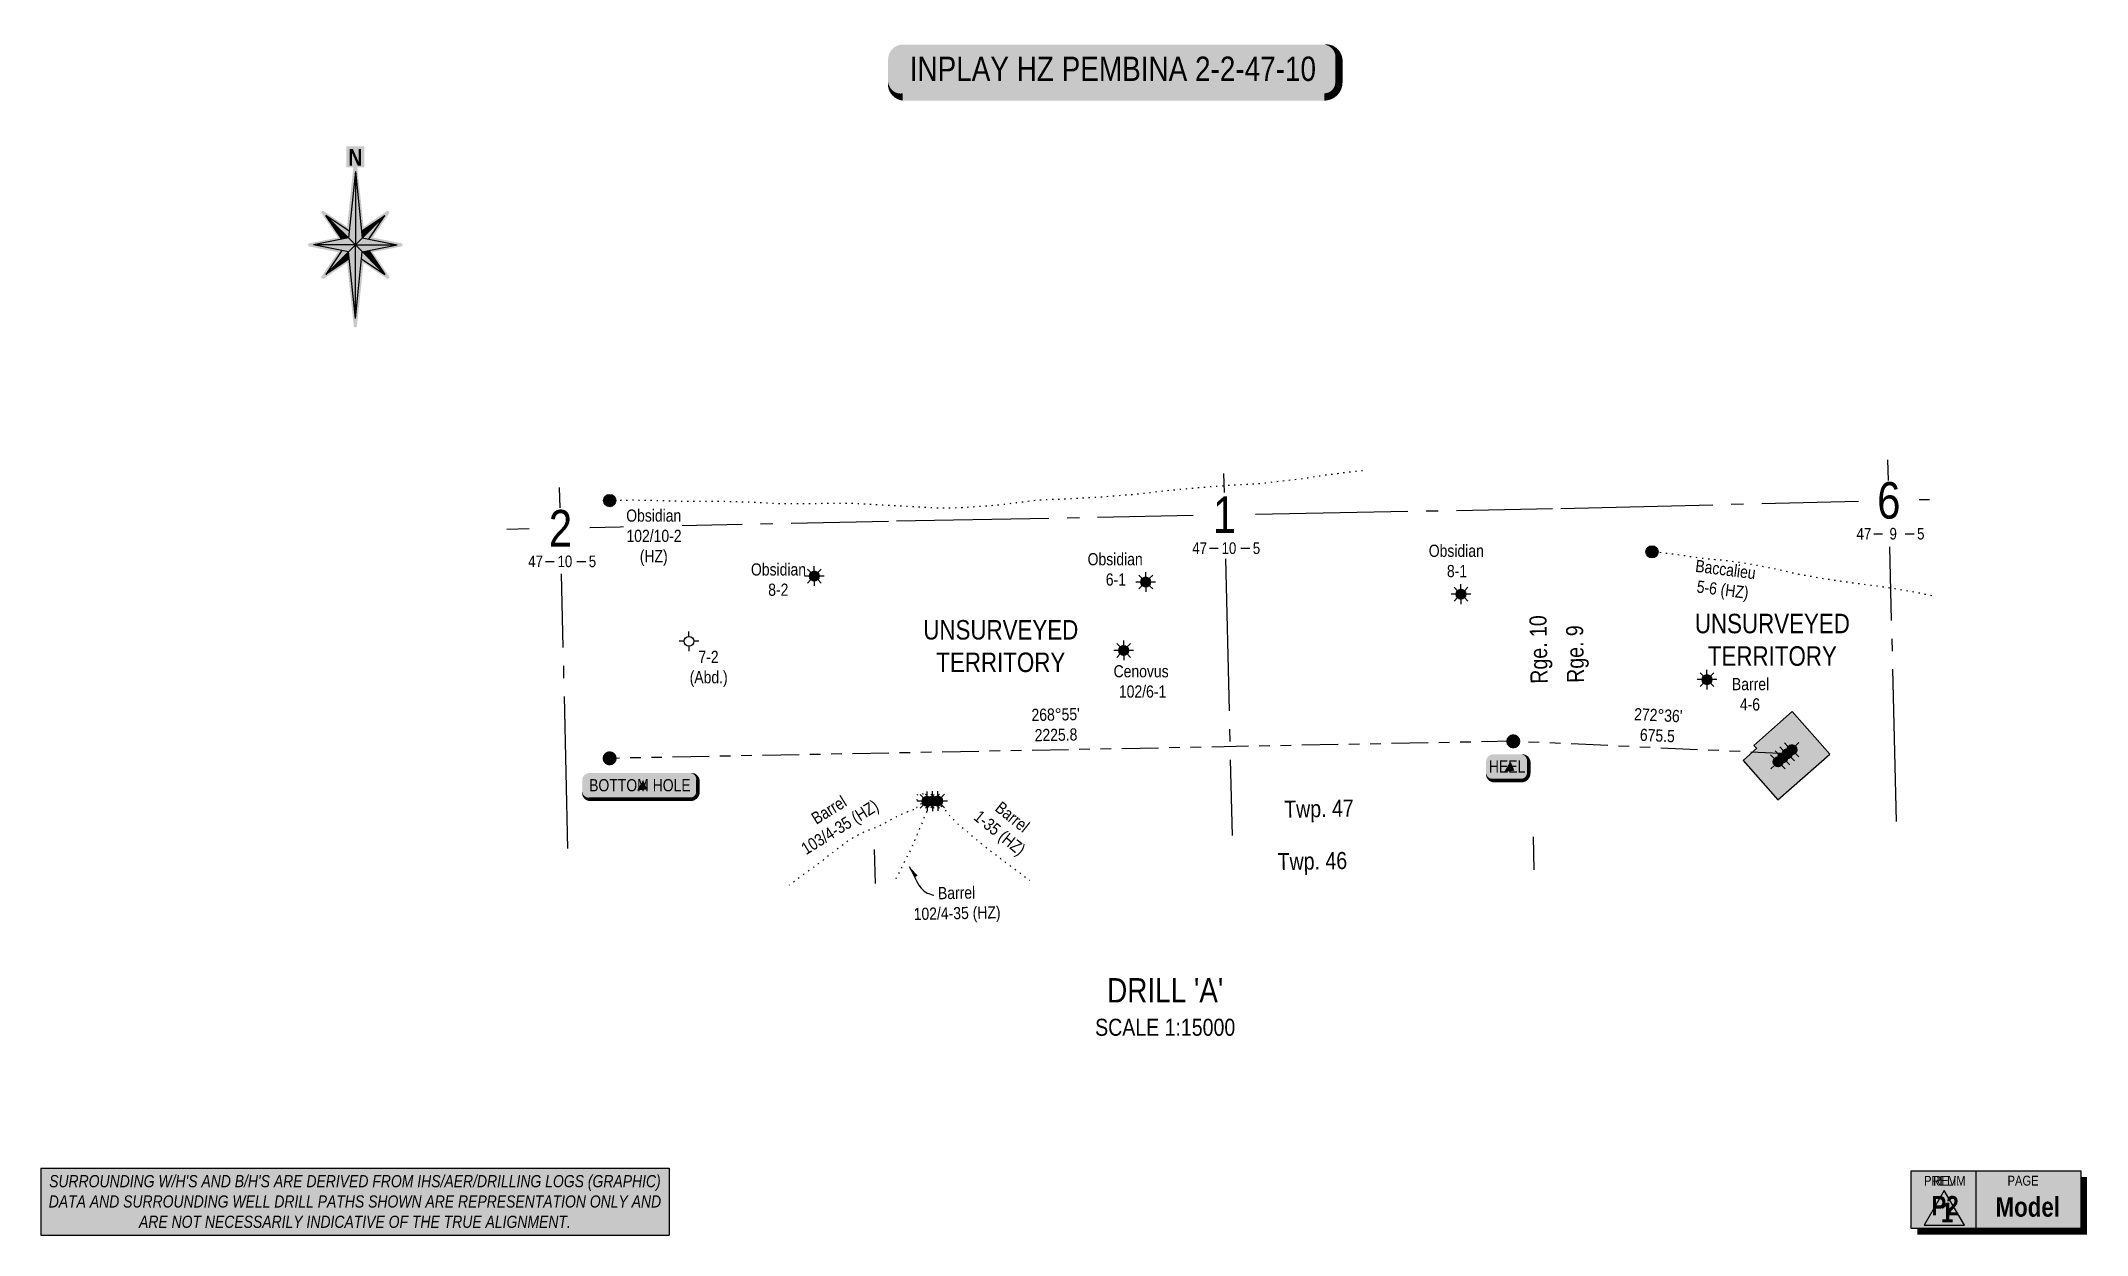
# Model space of a CAD drawing. Extents: x 608923 to 639703, y 5874498 to 5880756.
# Drawn here: x 634666 to 639703, y 5874511 to 5877451 of the extents above; entities that cross this region are included whole.
import ezdxf
from ezdxf.enums import TextEntityAlignment as Align

# ---------------------------------------------------------------- set-up
doc = ezdxf.new("R2010")
doc.units = 0
doc.header["$LTSCALE"] = 5
for name, pattern in [('foc-DOT', [1, 0.2, -0.8]), ('foc-DRILLPATH', [14.75, 6, -1.75, 1.75, -1.75, 1.75, -1.75]), ('foc-QUARTERLINE', [33, 25, -3, 2, -3])]:
    doc.linetypes.add(name, pattern=pattern)
for name, color, linetype in [('10', 1, 'Continuous'), ('9', 3, 'Continuous'), ('AS-DRILL', 8, 'foc-DOT'), ('AS-DRILL-T', 8, 'Continuous'), ('AS-UNDERLAY-H', 141, 'Continuous'), ('C-WS-S', 8, 'Continuous'), ('CG-NORTH', 7, 'Continuous'), ('CG-NOTES', 7, 'Continuous'), ('CG-PRELIM', 7, 'Continuous'), ('CG-REVISION', 7, 'Continuous'), ('D-TXT', 6, 'Continuous'), ('DETAIL-T', 7, 'Continuous'), ('F-WS-S', 8, 'Continuous'), ('L-BD', 7, 'Continuous'), ('L-BD1', 253, 'Continuous'), ('L-MON', 1, 'Continuous'), ('L-SECLBL', 7, 'Continuous'), ('L-SECQ', 8, 'foc-QUARTERLINE'), ('L-UNS-T', 3, 'Continuous'), ('P-PDRILLPATH', 12, 'foc-DRILLPATH'), ('P-PROPOSED', 10, 'Continuous'), ('P-PROPOSED-H', 21, 'Continuous')]:
    doc.layers.add(name, color=color, linetype=linetype)
doc.styles.add('0', font='ARIALN.TTF')
doc.styles.add('80', font='ARIALN.TTF', dxfattribs={"height": 10})
doc.styles.add('80CG', font='ARIALN.TTF', dxfattribs={"height": 10})
doc.styles.add('80L', font='ARIALN.TTF', dxfattribs={"height": 10})
doc.styles.add('BOLD', font='ARIALNB.TTF')
doc.styles.add('SIMPLEX', font='ARIALN.TTF')
doc.dimstyles.new('Compass 5 000', dxfattribs={"dimscale": 5, "dimtxt": 9, "dimasz": 2, "dimexe": 0.2, "dimexo": 0.0625, "dimgap": 0.5, "dimtad": 0, "dimtih": 1, "dimtoh": 1, "dimzin": 0, "dimdsep": 46, "dimtxsty": '80CG', "dimcen": 0.1, "dimse1": 1, "dimse2": 1, "dimclrd": 256, "dimclrt": 256, "dimaunit": 1, "dimadec": 4, "dimazin": 0, "dimtfac": 0.06, "dimtofl": 0, "dimtmove": 0, "dimatfit": 1, "dimfxl": 0.2, "dimtolj": 1, "dimtzin": 0, "dimlwd": -1, "dimarcsym": 0})

msp = doc.modelspace()

# ---------------------------------------------------------------- texts
at = {"layer": 'AS-DRILL-T', "char_height": 29.98833, "attachment_point": 1, "style": '80L'}
for s, width, insert, rotation in [('\\pi-3.7047;Baccalieu\\P\\pi6.0528;5-6 (HZ)', 136.49786, (638744.538, 5876173.244), 352.783381), ('\\pi65.567;Barrel\\P\\pi4.8338;102/4-35 (HZ)', 217.72438, (636807.988, 5875366.059), 1.189358)]:
    msp.add_mtext_dynamic_manual_height_columns(s, width=width, gutter_width=50, heights=[0], dxfattribs=dict(at, insert=insert, rotation=rotation))
at = {"layer": 'C-WS-S', "char_height": 29.98833, "attachment_point": 1, "style": '80L'}
for s, width, gutter_width, insert in [('\\pi-43.291;Obsidian\\P\\pi1.4054;6-1', 44.86808, 50, (637285.633, 5876189.827)), ('\\pi-63.85;Obsidian\\P\\pi-19.083;8-1', 3.74885, 50, (638145.975, 5876210.519)), ('\\pi-61.697;Obsidian\\P\\pi-19.2;8-2', 8.0561, 50, (636475.235, 5876164.592)), ('\\pi-9.8308;7-2 \\P\\pi-31.402;(Abd.)', 26.58918, 50, (636294.08, 5875949.181)), ('\\pi-43.874;Cenovus\\P\\pi-30.802;102/6-1', 44.86808, 50, (637350.129, 5875913.922)), ('\\pi-40.313;Barrel\\P\\pi-20.829;4-6', 5.96407, 10, (638868.785, 5875882.254))]:
    msp.add_mtext_dynamic_manual_height_columns(s, width=width, gutter_width=gutter_width, heights=[0], dxfattribs=dict(at, insert=insert))
at = {"layer": 'D-TXT', "color": 3, "char_height": 41.9837, "attachment_point": 1, "style": '80L'}
for s, width, insert, rotation in [('Rge. 10', 188.30238, (638332.751, 5875867.878), 90.992458), ('Rge. 9', 156.90115, (638422.448, 5875870.04), 90.992458), ('Twp. 47', 172.28728, (637725.907, 5875580.029), 1.051633), ('Twp. 46', 198.37663, (637709.727, 5875450.979), 1.051633)]:
    msp.add_mtext_dynamic_manual_height_columns(s, width=width, gutter_width=47.5, heights=[0], dxfattribs=dict(at, insert=insert, rotation=rotation))
at = {"layer": 'DETAIL-T', "color": 3, "insert": (637433.285, 5875072.03), "char_height": 59.97666, "width": 350.78818, "attachment_point": 5, "style": '80CG'}
msp.add_mtext("DRILL 'A'{\\H0.7x; SCALE 1:15000}", dxfattribs=at)
at = {"layer": 'L-BD', "color": 4, "insert": (637163.301, 5875807.44), "char_height": 29.98833, "width": 39.80809, "attachment_point": 2, "rotation": 1.078086, "style": '80L'}
msp.add_mtext("268°55' 2225.8", dxfattribs=at)
at = {"layer": 'L-BD1', "color": 4, "insert": (638647.896, 5875805.687), "char_height": 29.98833, "width": 120.13508, "attachment_point": 2, "rotation": 357.401897, "style": '80L'}
msp.add_mtext("272°36' 675.5", dxfattribs=at)
at = {"layer": 'L-UNS-T', "color": 3, "char_height": 47.98133, "attachment_point": 5, "style": '80L'}
for insert in [(637028.596, 5875960.598), (638927.983, 5875976.083)]:
    msp.add_mtext_dynamic_manual_height_columns('UNSURVEYED TERRITORY', width=126.41375, gutter_width=47.5, heights=[0], dxfattribs=dict(at, insert=insert))

# ---------------------------------------------------------------- blocks, each defined once
blk = doc.blocks.new('plbh')
at = {"layer": 'L-MON'}
h = blk.add_hatch(color=255, dxfattribs=at)
h.dxf.hatch_style = 1
edge = h.paths.add_edge_path()
edge.add_arc((0, 0), 1.16, 0, 360)
h = blk.add_hatch(color=256, dxfattribs=at)
h.dxf.hatch_style = 1
h.paths.add_polyline_path([(-0.96, 0, 1), (0.96, 0, 1)])
h.paths.add_polyline_path([(0.91, 0, -1), (-0.91, 0, -1)], flags=16)
h.paths.add_polyline_path([(0.45, 0, -1), (-0.45, 0, -1)], flags=0)
h = blk.add_hatch(color=256, dxfattribs=at)
h.dxf.hatch_style = 1
h.paths.add_polyline_path([(-0.45, 0, 1), (0.45, 0, 1)])
h.paths.add_polyline_path([(0.4, 0, -1), (-0.4, 0, -1)], flags=16)
at = {"layer": 'L-MON', "color": 240}
for radius in [0.96, 0.91, 0.45, 0.4]:
    blk.add_circle((0, 0), radius, dxfattribs=at)
blk = doc.blocks.new('*U638')
h = blk.add_hatch(color=254)
edge = h.paths.add_edge_path()
edge.add_line((-41.5, -11.5), (41.5, -11.5))
edge.add_arc((41.5, -5.5), 6, 270, 360)
edge.add_line((47.5, -5.5), (47.5, 4))
edge.add_arc((41.5, 4), 6, 0, 90)
edge.add_line((41.5, 10), (-41.5, 10))
edge.add_arc((-41.5, 4), 6, 90, 180)
edge.add_line((-47.5, 4), (-47.5, -5.5))
edge.add_arc((-41.5, -5.5), 6, 180, 270)
at = {"color": 1, "flags": 128}
blk.add_lwpolyline([(-41.5, -11.5, 3, 3, 0), (41.5, -11.5, 3, 3, 0.414214), (47.5, -5.5, 3, 3, 0), (47.5, 4, 3, 0, 0.414214), (41.5, 10, 0, 0, 0), (-41.5, 10, 0, 0, 0.414214), (-47.5, 4, 0, 0, 0), (-47.5, -5.5, 0, 3, 0.414214)], format="xyseb", close=True, dxfattribs=at)
blk.add_lwpolyline([(5.8, -3.4, 0, 10, 0), (0, 0, 5, 5, 0)], format="xyseb", dxfattribs=at)
at = {"color": 1, "style": '80'}
blk.add_attdef('ENTER_TEXT_001', (-36, -5), '', height=10, dxfattribs=at)
blk = doc.blocks.new('*U639')
h = blk.add_hatch(color=254)
edge = h.paths.add_edge_path()
edge.add_line((-11.5, -11.5), (11.5, -11.5))
edge.add_arc((11.5, -5.5), 6, 270, 360)
edge.add_line((17.5, -5.5), (17.5, 4))
edge.add_arc((11.5, 4), 6, 0, 90)
edge.add_line((11.5, 10), (-11.5, 10))
edge.add_arc((-11.5, 4), 6, 90, 180)
edge.add_line((-17.5, 4), (-17.5, -5.5))
edge.add_arc((-11.5, -5.5), 6, 180, 270)
at = {"color": 1, "flags": 128}
blk.add_lwpolyline([(-11.5, -11.5, 3, 3, 0), (11.5, -11.5, 3, 3, 0.414214), (17.5, -5.5, 3, 3, 0), (17.5, 4, 3, 0, 0.414214), (11.5, 10, 0, 0, 0), (-11.5, 10, 0, 0, 0.414214), (-17.5, 4, 0, 0, 0), (-17.5, -5.5, 0, 3, 0.414214)], format="xyseb", close=True, dxfattribs=at)
blk.add_lwpolyline([(5.8, -3.4, 0, 10, 0), (0, 0, 5, 5, 0)], format="xyseb", dxfattribs=at)
at = {"color": 1, "style": '80'}
blk.add_attdef('ENTER_TEXT_001', (-36, -5), '', height=10, dxfattribs=at)
blk = doc.blocks.new('rev')
at = {"layer": 'AS-UNDERLAY-H'}
h = blk.add_hatch(color=256, dxfattribs=at)
h.dxf.hatch_style = 1
h.paths.add_polyline_path([(-71.5, -23.2), (-71.5, 24.2), (67.8, 24.2), (67.8, -23.2)])
blk.add_line((-18.5, 24.2), (-18.5, -23.2))
at = {"color": 5, "flags": 128}
blk.add_lwpolyline([(-44.4, 8.2), (-60.9, -20.4), (-27.8, -20.4)], close=True, dxfattribs=at)
at = {"layer": 'CG-NOTES', "flags": 128}
blk.add_lwpolyline([(-71.5, -23.2), (-71.5, 24.2), (67.8, 24.2), (67.8, -23.2)], close=True, dxfattribs=at)
at = {"layer": 'CG-NOTES', "const_width": 5, "flags": 128}
blk.add_lwpolyline([(70.3, 19.2), (70.3, -25.7), (-66.5, -25.7)], dxfattribs=at)
at = {"attachment_point": 1}
for s, width, insert, char_height, style in [('\\pi4.196;REV.', 28.288, (-57.7, 20.1), 8, '80L'), ('\\pi3.528;PAGE', 31.329, (4, 20.2), 8, '80L'), ('\\pi6.7268;{\\fArial Narrow|b1|i0|c0|p34;\\C14;1}', 19.216, (-53.9, -2), 16, '80')]:
    blk.add_mtext_dynamic_manual_height_columns(s, width=width, gutter_width=45, heights=[0], dxfattribs=dict(at, insert=insert, char_height=char_height, style=style))
at = {"layer": 'CG-NOTES', "linetype": 'Continuous', "insert": (24.1, -5.5), "char_height": 16, "attachment_point": 5, "style": '80CG'}
blk.add_mtext('{\\fArial Narrow|b1|i0|c0|p34;\\C14;Model}', dxfattribs=at)
blk = doc.blocks.new('blk_Prelim_page')
h = blk.add_hatch(color=141)
h.dxf.hatch_style = 1
h.paths.add_polyline_path([(-71.5, -23.2), (-71.5, 24.2), (67.8, 24.2), (67.8, -23.2)])
blk.add_line((-18.5, 24.2), (-18.5, -23.2))
at = {"layer": 'CG-NOTES', "flags": 128}
blk.add_lwpolyline([(-71.5, -23.2), (-71.5, 24.2), (67.8, 24.2), (67.8, -23.2)], close=True, dxfattribs=at)
at = {"layer": 'CG-NOTES', "const_width": 5, "flags": 128}
blk.add_lwpolyline([(70.3, 19.2), (70.3, -25.7), (-66.5, -25.7)], dxfattribs=at)
at = {"attachment_point": 1}
for s, width, insert, char_height, style in [('\\pi-2.2187;PRELIM', 28.288, (-58.8, 20.1), 8, '80L'), ('\\pi3.528;PAGE', 31.329, (4, 20.2), 8, '80L'), ('\\pi10.693;{\\fArial Narrow|b1|i0|c0|p34;\\C14;P2}', 41.555, (-65.7, 3.6), 16, '80')]:
    blk.add_mtext_dynamic_manual_height_columns(s, width=width, gutter_width=45, heights=[0], dxfattribs=dict(at, insert=insert, char_height=char_height, style=style))
at = {"layer": 'CG-NOTES', "linetype": 'Continuous', "insert": (24.1, -5.5), "char_height": 16, "attachment_point": 5, "style": '80CG'}
blk.add_mtext('{\\fArial Narrow|b1|i0|c0|p34;\\C14;Model}', dxfattribs=at)
blk = doc.blocks.new('NORTH')
h = blk.add_hatch(color=141)
h.dxf.hatch_style = 1
edge = h.paths.add_edge_path()
edge.add_line((-2.5, 97.8), (-11.3, 97.8))
edge.add_line((-11.3, 97.8), (-11.3, 124.5))
edge.add_line((-11.3, 124.5), (11.4, 124.5))
edge.add_line((11.4, 124.5), (11.4, 97.8))
edge.add_line((11.4, 97.8), (2.5, 97.8))
edge.add_line((2.5, 97.8), (10.4, 22.8))
edge.add_line((10.4, 22.8), (39.9, 42.7))
edge.add_arc((41, 41), 2, -34, 124, ccw=False)
edge.add_line((42.7, 39.9), (22, 9.2))
edge.add_line((22, 9.2), (58.3, 2))
edge.add_arc((57.9, 0), 2, -78.6499, 78.6499, ccw=False)
edge.add_line((58.3, -2), (22, -9.2))
edge.add_line((22, -9.2), (42.7, -39.9))
edge.add_arc((41, -41), 2, -124, 34, ccw=False)
edge.add_line((39.9, -42.7), (10.4, -22.8))
edge.add_line((10.4, -22.8), (2, -102.6))
edge.add_arc((0, -102.4), 2, 186, 354, ccw=False)
edge.add_line((-2, -102.6), (-10.4, -22.8))
edge.add_line((-10.4, -22.8), (-39.9, -42.7))
edge.add_arc((-41, -41), 2, 146, 304, ccw=False)
edge.add_line((-42.7, -39.9), (-22, -9.2))
edge.add_line((-22, -9.2), (-58.3, -2))
edge.add_arc((-57.9, 0), 2, 101.3501, 258.6499, ccw=False)
edge.add_line((-58.3, 2), (-22, 9.2))
edge.add_line((-22, 9.2), (-42.7, 39.9))
edge.add_arc((-41, 41), 2, 56, 214, ccw=False)
edge.add_line((-39.9, 42.7), (-10.4, 22.8))
edge.add_line((-10.4, 22.8), (-2.5, 97.8))
at = {"linetype": 'Continuous'}
for points in [[(0, 92.8), (-8.8, 8.8), (0, 0)], [(-37.3, 37.3), (-17, 7.2), (-8.8, 8.8)], [(37.3, 37.3), (7.9, 17.5), (8.8, 8.8)], [(0, 0), (-52.8, 0), (-8.8, -8.8)], [(8.8, 8.8), (0, 0), (52.8, 0)], [(8.8, -8.8), (0, 0), (0, -92.8)], [(-7.9, -17.5), (-8.8, -8.8), (-37.3, -37.3)], [(17, -7.2), (8.8, -8.8), (37.3, -37.3)]]:
    blk.add_hatch(color=14, dxfattribs=at).paths.add_polyline_path(points)
at = {"color": 14, "linetype": 'Continuous'}
for p, q in [((0, 92.8), (-8.8, 8.8)), ((0, 92.8), (0, 0)), ((0, 92.8), (8.8, 8.8)), ((0, 0), (-37.3, 37.3)), ((-17, 7.2), (-37.3, 37.3)), ((-7.9, 17.5), (-37.3, 37.3)), ((0, 0), (37.3, 37.3)), ((7.9, 17.5), (37.3, 37.3)), ((17, 7.2), (37.3, 37.3)), ((-8.8, 8.8), (-52.8, 0)), ((0, 0), (-52.8, 0)), ((0, 0), (-37.3, -37.3)), ((0, 0), (37.3, -37.3)), ((0, -92.8), (0, 0)), ((0, 0), (52.8, 0)), ((8.8, 8.8), (52.8, 0)), ((-8.8, -8.8), (-52.8, 0)), ((-17, -7.2), (-37.3, -37.3)), ((-7.9, -17.5), (-37.3, -37.3)), ((0, -92.8), (-8.8, -8.8)), ((0, -92.8), (8.8, -8.8)), ((7.9, -17.5), (37.3, -37.3)), ((8.8, -8.8), (52.8, 0)), ((16.9, -7), (17, -7.2)), ((17, -7.2), (37.3, -37.3))]:
    blk.add_line(p, q, dxfattribs=at)
at = {"color": 14, "style": 'BOLD'}
blk.add_text('N', height=21.1, dxfattribs=at).set_placement((0, 110.6), align=Align.MIDDLE_CENTER)
blk = doc.blocks.new('WC')
at = {"layer": 'L-MON'}
h = blk.add_hatch(color=255, dxfattribs=at)
h.dxf.hatch_style = 1
edge = h.paths.add_edge_path()
edge.add_arc((0, 0), 0.9, 0, 360)
at = {"layer": 'L-MON', "color": 240, "flags": 128}
for points in [[(-0.62, 0.5), (-1.23, 1.12)], [(0.52, 0.61), (1.13, 1.21)], [(-1.18, -1.18), (-0.56, -0.57)], [(1.16, -1.18), (0.56, -0.57)]]:
    blk.add_lwpolyline(points, dxfattribs=at)
at = {"layer": 'L-MON', "color": 240}
for radius in [0.8, 0.373]:
    blk.add_circle((0, 0), radius, dxfattribs=at)
blk = doc.blocks.new('L-SECLBL')
at = {"layer": '9', "color": 7}
for p, q in [((-5.1, -27.8), (-12.3, -27.8)), ((20.7, -27.8), (13.5, -27.8))]:
    blk.add_line(p, q, dxfattribs=at)
at = {"layer": '10', "color": 2, "style": 'SIMPLEX'}
blk.add_attdef('SEC', text='', height=30, dxfattribs=at).set_placement((0, 0), align=Align.MIDDLE)
at = {"layer": '10', "color": 5, "style": '80L'}
blk.add_attdef('TWP', text='', height=9.5, dxfattribs=at).set_placement((-14.4, -27.4), align=Align.MIDDLE_RIGHT)
blk.add_attdef('RGE', text='', height=9.5, dxfattribs=at).set_placement((3.6, -27.4), align=Align.MIDDLE_CENTER)
blk.add_attdef('MER', text='', height=9.5, dxfattribs=at).set_placement((23.2, -27.4), align=Align.MIDDLE_LEFT)
blk = doc.blocks.new('GAS')
h = blk.add_hatch(color=255)
h.dxf.hatch_style = 1
edge = h.paths.add_edge_path()
edge.add_arc((0, 0), 0.9, 0, 360)
for p, q in [((-0.81, 0), (-1.62, 0)), ((-0.57, 0.57), (-1.14, 1.14)), ((0, 0.81), (0, 1.62)), ((0.57, 0.57), (1.14, 1.14)), ((1.62, 0), (0.81, 0)), ((-0.57, -0.57), (-1.14, -1.14)), ((0, -0.81), (0, -1.62)), ((1.14, -1.14), (0.57, -0.57))]:
    blk.add_line(p, q)
blk.add_circle((0, 0), 0.8)
blk = doc.blocks.new('BH-Existing')
at = {"layer": 'AS-DRILL-T'}
h = blk.add_hatch(color=256, dxfattribs=at)
h.dxf.hatch_style = 1
edge = h.paths.add_edge_path()
edge.add_arc((0, 0), 1, 0, 360)
blk.add_circle((0, 0), 1, dxfattribs=at)
blk = doc.blocks.new('GABD')
for p, q in [((-0.81, 0), (-1.62, 0)), ((0, 0.81), (0, 1.62)), ((1.62, 0), (0.81, 0)), ((0, -0.81), (0, -1.62))]:
    blk.add_line(p, q)
blk.add_circle((0, 0), 0.8)
blk = doc.blocks.new('*T230')
at = {"layer": 'CG-NOTES', "color": 0, "lineweight": -2, "transparency": 16777216}
for p, q in [((0, 0), (515.7, 0)), ((0, 0), (0, -55)), ((515.7, 0), (515.7, -55)), ((0, -55), (515.7, -55))]:
    blk.add_line(p, q, dxfattribs=at)
at = {"layer": 'CG-NOTES', "color": 254, "transparency": 16777216}
blk.add_solid([(0, 0), (0, -55), (515.7, 0), (515.7, -55)], dxfattribs=at)
at = {"layer": 'CG-NOTES', "transparency": 16777216, "insert": (257.8, -27.5), "char_height": 10, "width": 510.698, "attachment_point": 5, "style": '0'}
blk.add_mtext("{\\fArial Narrow|b0|i1|c0|p34;SURROUNDING W/H'S AND B/H'S ARE DERIVED FROM IHS/AER/DRILLING LOGS (GRAPHIC) DATA AND SURROUNDING WELL DRILL PATHS SHOWN ARE REPRESENTATION ONLY AND ARE NOT NECESSARILY INDICATIVE OF THE TRUE ALIGNMENT.}", dxfattribs=at)
blk = doc.blocks.new('Drill Disclaimer')
blk.add_blockref('*T230', (-221, 20.2))
blk = doc.blocks.new('*U728')
h = blk.add_hatch(color=255)
edge = h.paths.add_edge_path()
edge.add_line((-86.5, -11.5), (86.5, -11.5))
edge.add_arc((86.5, -5.5), 6, 270, 360)
edge.add_line((92.5, -5.5), (92.5, 4))
edge.add_arc((86.5, 4), 6, 0, 90)
edge.add_line((86.5, 10), (-86.5, 10))
edge.add_arc((-86.5, 4), 6, 90, 180)
edge.add_line((-92.5, 4), (-92.5, -5.5))
edge.add_arc((-86.5, -5.5), 6, 180, 270)
at = {"color": 14, "flags": 128}
blk.add_lwpolyline([(-86.5, -11.5, 3, 3, 0), (86.5, -11.5, 3, 3, 0.414214), (92.5, -5.5, 3, 3, 0), (92.5, 4, 3, 0, 0.414214), (86.5, 10, 0, 0, 0), (-86.5, 10, 0, 0, 0.414214), (-92.5, 4, 0, 0, 0), (-92.5, -5.5, 0, 3, 0.414214)], format="xyseb", close=True, dxfattribs=at)
at = {"color": 14, "style": '80'}
blk.add_attdef('DRILL_001', (-16.45, -5), '', height=10, dxfattribs=at)

# ---------------------------------------------------------------- hatches: boundary and pattern name
at = {"layer": 'P-PROPOSED-H'}
h = msp.add_hatch(color=256, dxfattribs=at)
h.dxf.hatch_style = 1
h.paths.add_polyline_path([(638889.39, 5875709.219), (638855.758, 5875679.516), (638941.778, 5875582.119), (639069.143, 5875694.607), (638976.506, 5875799.496), (638897.225, 5875729.475), (638882.129, 5875716.142), (638889.268, 5875709.232)])

# ---------------------------------------------------------------- linework, layer by layer
at = {"layer": 'AS-DRILL', "ltscale": 3, "flags": 128}
for points in [[(637919.319, 5876392.675), (637913.767, 5876392.067), (637894.694, 5876389.866), (637875.861, 5876387.621), (637857.113, 5876385.197), (637838.434, 5876382.846), (637819.956, 5876380.399), (637801.73, 5876377.498), (637783.447, 5876374.435), (637764.645, 5876371.741), (637746.082, 5876369.552), (637727.354, 5876367.539), (637708.506, 5876365.554), (637689.992, 5876363.386), (637671.291, 5876361.074), (637652.904, 5876359.459), (637634.082, 5876358.475), (637615.197, 5876357.619), (637596.406, 5876356.615), (637577.682, 5876355.282), (637558.792, 5876353.796), (637540.04, 5876352.373), (637521.461, 5876350.874), (637502.935, 5876349.196), (637484.17, 5876347.483), (637465.246, 5876345.755), (637446.672, 5876344.007), (637427.861, 5876342.132), (637409.287, 5876339.953), (637390.429, 5876337.547), (637371.735, 5876335.375), (637353.042, 5876333.593), (637334.271, 5876332.16), (637315.319, 5876330.732), (637296.212, 5876329.091), (637277.141, 5876327.67), (637258.051, 5876326.599), (637238.859, 5876325.596), (637219.558, 5876324.58), (637200.449, 5876323.469), (637181.218, 5876322.434), (637162.072, 5876321.622), (637142.817, 5876321.158), (637123.594, 5876320.214), (637104.455, 5876318.271), (637085.516, 5876315.884), (637066.502, 5876313.284), (637047.605, 5876310.817), (637028.524, 5876308.526), (637009.352, 5876306.663), (636990.292, 5876305.193), (636971.078, 5876303.839), (636951.859, 5876302.725), (636932.719, 5876301.673), (636913.509, 5876300.609), (636894.389, 5876299.958), (636875.185, 5876300.314), (636856.108, 5876301.214), (636837.1, 5876302.176), (636817.961, 5876303.205), (636798.903, 5876304.175), (636779.92, 5876305.317), (636760.626, 5876306.552), (636741.504, 5876307.701), (636722.29, 5876308.878), (636703.067, 5876310.074), (636683.868, 5876311.082), (636664.86, 5876311.613), (636645.79, 5876311.813), (636626.684, 5876311.832), (636607.522, 5876311.71), (636588.26, 5876311.535), (636569.003, 5876311.21), (636549.913, 5876310.98), (636530.797, 5876311.018), (636511.481, 5876311.053), (636492.234, 5876311.098), (636472.976, 5876311.634), (636453.818, 5876312.612), (636434.588, 5876313.648), (636415.31, 5876314.593), (636396.075, 5876315.45), (636376.984, 5876316.089), (636357.84, 5876316.477), (636338.865, 5876316.87), (636319.843, 5876317.181), (636300.986, 5876317.246), (636281.992, 5876317.177), (636262.75, 5876317.053), (636243.452, 5876317.148), (636224.278, 5876317.545), (636205.183, 5876317.955), (636186.076, 5876318.424), (636166.695, 5876319.076), (636147.618, 5876319.576), (636128.457, 5876319.824), (636109.306, 5876319.672), (636084.738, 5876319.282), (636065.748, 5876319.074)], [(639320.195, 5876084.994), (639313.977, 5876086.27), (639304.659, 5876088.199), (639295.311, 5876090.087), (639285.946, 5876091.874), (639276.571, 5876093.641), (639267.187, 5876095.358), (639257.816, 5876096.996), (639248.406, 5876098.572), (639239.008, 5876100.029), (639229.609, 5876101.565), (639220.197, 5876103.221), (639210.799, 5876104.708), (639201.354, 5876106.063), (639191.9, 5876107.369), (639182.457, 5876108.634), (639173.015, 5876109.88), (639163.563, 5876111.125), (639154.091, 5876112.33), (639144.688, 5876113.616), (639135.235, 5876114.881), (639125.752, 5876116.176), (639116.309, 5876117.451), (639106.836, 5876118.716), (639097.41, 5876120.092), (639087.984, 5876121.508), (639078.537, 5876122.963), (639069.088, 5876124.468), (639059.642, 5876125.894), (639050.205, 5876127.319), (639040.804, 5876128.916), (639031.403, 5876130.533), (639022.011, 5876132.189), (639012.608, 5876133.866), (639003.197, 5876135.482), (638993.805, 5876137.159), (638984.437, 5876139.036), (638975.144, 5876141.146), (638965.908, 5876143.386), (638956.605, 5876145.525), (638947.302, 5876147.634), (638938.019, 5876149.754), (638928.688, 5876151.772), (638919.309, 5876153.739), (638909.941, 5876155.617), (638900.596, 5876157.405), (638891.182, 5876159.121), (638881.822, 5876160.708), (638872.441, 5876162.336), (638863.02, 5876163.912), (638853.573, 5876165.367), (638844.156, 5876166.813), (638834.731, 5876168.179), (638825.307, 5876169.485), (638815.883, 5876170.791), (638806.433, 5876171.936), (638796.949, 5876172.841), (638787.399, 5876173.583), (638777.86, 5876174.256), (638768.367, 5876175.11), (638758.897, 5876176.265), (638749.444, 5876177.54), (638740.003, 5876178.736), (638730.541, 5876179.971), (638721.133, 5876181.437), (638711.743, 5876183.014), (638702.295, 5876184.509), (638692.831, 5876185.794), (638683.352, 5876186.909), (638673.873, 5876188.033), (638664.411, 5876189.258), (638654.938, 5876190.533), (638645.461, 5876191.558), (638631.737, 5876192.821)], [(636847.227, 5875578.63), (636847.227, 5875578.63), (636847.227, 5875578.63), (636847.196, 5875578.65), (636847.166, 5875578.659), (636847.096, 5875578.637), (636846.958, 5875578.584), (636846.72, 5875578.479), (636846.442, 5875578.382), (636846.093, 5875578.344), (636845.692, 5875578.365), (636845.322, 5875578.386), (636845.022, 5875578.389), (636844.662, 5875578.371), (636844.232, 5875578.381), (636843.701, 5875578.389), (636843.222, 5875578.358), (636842.805, 5875578.228), (636842.398, 5875578.099), (636842.04, 5875577.98), (636841.694, 5875577.832), (636841.516, 5875577.738), (636841.338, 5875577.654), (636841.109, 5875577.589), (636840.478, 5875577.214), (636839.557, 5875576.362), (636838.179, 5875575.38), (636836.143, 5875574.323), (636833.82, 5875573.159), (636831.766, 5875571.971), (636830.155, 5875570.713), (636828.768, 5875569.691), (636827.425, 5875568.95), (636826.503, 5875568.188), (636826.066, 5875567.618), (636825.785, 5875567.221), (636825.653, 5875566.848), (636825.599, 5875566.617), (636825.633, 5875566.428), (636825.746, 5875566.28), (636825.788, 5875566.231), (636825.649, 5875566.188), (636825.411, 5875566.072), (636825.243, 5875565.989), (636825.134, 5875565.936), (636824.956, 5875565.852), (636824.701, 5875565.646), (636824.389, 5875565.299), (636824.019, 5875564.85), (636823.73, 5875564.373), (636823.667, 5875564.082), (636823.6, 5875563.94), (636823.355, 5875563.724), (636823.002, 5875563.416), (636822.686, 5875563.239), (636822.478, 5875563.164), (636822.269, 5875563.099), (636821.937, 5875563.201), (636821.654, 5875563.325), (636821.505, 5875563.261), (636821.398, 5875563.139), (636821.379, 5875563.078), (636821.479, 5875563.081), (636822.06, 5875563.054), (636822.492, 5875562.984), (636822.943, 5875562.944), (636823.422, 5875562.986), (636823.583, 5875562.929), (636823.511, 5875562.618), (636823.034, 5875562.016), (636822.321, 5875561.31), (636821.23, 5875560.454), (636819.937, 5875559.724), (636818.182, 5875559.053), (636816.185, 5875558.447), (636813.641, 5875557.728), (636811.038, 5875556.978), (636808.068, 5875556.059), (636805.05, 5875555.089), (636801.628, 5875553.819), (636798.101, 5875552.347), (636793.625, 5875550.433), (636788.482, 5875548.304), (636783.116, 5875545.919), (636777.746, 5875543.274), (636771.942, 5875540.329), (636766.408, 5875537.44), (636760.876, 5875534.411), (636754.774, 5875530.999), (636748.233, 5875527.497), (636741.482, 5875524.01), (636734.265, 5875520.312), (636726.879, 5875516.63), (636718.996, 5875513.177), (636711.302, 5875510.268), (636701.939, 5875506.801), (636693.492, 5875503.555), (636683.295, 5875499.008), (636674.262, 5875494.278), (636664.587, 5875488.762), (636656.087, 5875483.464), (636646.085, 5875476.531), (636637.274, 5875469.955), (636627.807, 5875462.805), (636618.441, 5875455.596), (636608.789, 5875447.791), (636599.48, 5875440.323), (636588.934, 5875432.217), (636578.767, 5875424.61), (636568.109, 5875416.631), (636557.549, 5875408.715), (636546.631, 5875400.761), (636535.777, 5875393.007), (636524.405, 5875384.752), (636513.794, 5875376.885), (636507.807, 5875372.181)], [(636860.236, 5875579.043), (636860.236, 5875579.043), (636860.127, 5875579.01), (636859.988, 5875578.967), (636859.878, 5875578.974), (636859.836, 5875579.063), (636859.835, 5875579.103), (636859.851, 5875579.274), (636859.918, 5875579.405), (636859.985, 5875579.527), (636860.032, 5875579.658), (636860.101, 5875579.7), (636860.131, 5875579.68), (636860.192, 5875579.652), (636860.342, 5875579.675), (636860.42, 5875579.737), (636860.322, 5875579.665), (636860.226, 5875579.503), (636860.139, 5875579.36), (636860, 5875579.317), (636859.898, 5875579.405), (636859.856, 5875579.464), (636859.855, 5875579.534), (636859.796, 5875579.893), (636859.6, 5875580.168), (636859.262, 5875580.501), (636858.68, 5875581.007), (636857.876, 5875581.629), (636856.759, 5875582.353), (636855.631, 5875583.087), (636854.417, 5875584.109), (636853.264, 5875585.523), (636851.122, 5875588.625), (636850.052, 5875589.91), (636847.28, 5875592.116), (636844.434, 5875593.651), (636841.231, 5875595.027), (636838.436, 5875596.073), (636835.537, 5875596.886), (636832.997, 5875597.268), (636830.258, 5875597.214), (636827.868, 5875596.759), (636825.246, 5875595.918), (636823.289, 5875594.932), (636821.459, 5875593.61), (636820.069, 5875592.277), (636819.022, 5875590.843), (636818.524, 5875589.471), (636818.52, 5875587.9), (636818.872, 5875586.528), (636819.584, 5875585.134), (636820.664, 5875583.879), (636822.222, 5875582.664), (636823.902, 5875581.843), (636825.801, 5875581.447), (636827.612, 5875581.449), (636829.318, 5875581.628), (636830.795, 5875581.782), (636832.316, 5875581.768), (636833.711, 5875581.56), (636835.269, 5875581.216), (636836.718, 5875580.859), (636838.297, 5875580.466), (636839.806, 5875580.1), (636841.415, 5875579.728), (636842.835, 5875579.34), (636844.317, 5875578.804), (636845.47, 5875578.291), (636846.675, 5875577.659), (636847.639, 5875577.061), (636848.564, 5875576.422), (636849.384, 5875575.981), (636850.34, 5875575.723), (636851.211, 5875575.713), (636851.928, 5875575.86), (636852.387, 5875575.91), (636852.679, 5875575.827), (636852.772, 5875575.679), (636852.589, 5875575.395), (636852.227, 5875575.036), (636851.757, 5875574.565), (636851.257, 5875574.144), (636850.726, 5875573.771), (636850.232, 5875573.49), (636849.777, 5875573.249), (636849.442, 5875573.031), (636849.158, 5875572.785), (636848.934, 5875572.519), (636848.661, 5875572.203), (636848.437, 5875571.968), (636848.23, 5875571.813), (636848.052, 5875571.729), (636847.903, 5875571.685), (636847.813, 5875571.673), (636847.775, 5875571.602), (636847.781, 5875571.342), (636847.801, 5875570.893), (636847.921, 5875570.486), (636848.172, 5875570.021), (636848.421, 5875569.617), (636848.691, 5875569.183), (636848.999, 5875568.83), (636849.309, 5875568.437), (636849.527, 5875568.092), (636849.646, 5875567.685), (636849.615, 5875567.314), (636849.574, 5875566.903), (636849.582, 5875566.573), (636849.63, 5875566.234), (636849.727, 5875565.936), (636849.863, 5875565.649), (636849.988, 5875565.442), (636850.102, 5875565.264), (636850.206, 5875565.087), (636850.331, 5875564.89), (636850.466, 5875564.683), (636850.58, 5875564.495), (636850.703, 5875564.388), (636850.784, 5875564.31), (636850.786, 5875564.24), (636850.789, 5875564.13), (636850.801, 5875564.01), (636850.783, 5875563.92), (636850.746, 5875563.819), (636850.669, 5875563.667), (636850.537, 5875563.344), (636850.305, 5875562.568), (636850.031, 5875561.412), (636849.426, 5875559.477), (636848.359, 5875557.152), (636846.741, 5875554.054), (636845.084, 5875550.874), (636843.075, 5875546.897), (636841.121, 5875542.741), (636838.958, 5875537.639), (636837.035, 5875532.553), (636834.939, 5875526.773), (636832.699, 5875521.09), (636829.898, 5875514.653), (636827.072, 5875508.396), (636823.911, 5875501.021), (636821.022, 5875494.043), (636817.858, 5875486.407), (636814.859, 5875478.976), (636811.304, 5875470.511), (636807.845, 5875462.619), (636803.479, 5875453.346), (636799.209, 5875445.055), (636789.512, 5875426.225), (636779.879, 5875406.797), (636769.551, 5875386.743), (636764.524, 5875377.511)], [(636873.181, 5875579.342), (636873.181, 5875579.342), (636873.181, 5875579.342), (636872.958, 5875579.047), (636872.688, 5875578.621), (636872.606, 5875578.289), (636872.662, 5875578.02), (636872.832, 5875577.574), (636872.607, 5875577.358), (636872.074, 5875577.496), (636871.552, 5875577.584), (636871.13, 5875577.624), (636870.484, 5875577.899), (636869.404, 5875577.894), (636868.643, 5875577.937), (636868.173, 5875578.366), (636867.109, 5875578.922), (636866.144, 5875579.559), (636866.673, 5875580.042), (636867.979, 5875579.822), (636868.437, 5875579.903), (636868.538, 5875579.855), (636868.727, 5875579.459), (636868.85, 5875579.352), (636868.942, 5875579.254), (636869.136, 5875579.098), (636869.747, 5875578.632), (636870.766, 5875577.816), (636872.276, 5875576.55), (636873.873, 5875574.967), (636875.456, 5875573.123), (636877.114, 5875571.061), (636879.087, 5875568.796), (636881.46, 5875566.54), (636884.283, 5875564.255), (636887.369, 5875561.876), (636890.09, 5875559.278), (636892.752, 5875556.199), (636895.676, 5875552.585), (636898.873, 5875548.428), (636902.623, 5875543.754), (636906.907, 5875538.851), (636911.942, 5875533.496), (636917.318, 5875528.109), (636923.387, 5875522.628), (636930.115, 5875517.172), (636937.22, 5875511.425), (636944.484, 5875505.251), (636952.271, 5875498.59), (636960.505, 5875491.578), (636969.249, 5875484.159), (636978.367, 5875476.577), (636987.897, 5875468.886), (636994.449, 5875463.706), (637001.151, 5875458.53), (637007.943, 5875453.295), (637014.797, 5875448.052), (637021.71, 5875442.801), (637028.616, 5875437.429), (637039.312, 5875429.094), (637049.962, 5875421.008), (637060.697, 5875413.115), (637071.594, 5875405.185), (637082.34, 5875397.251), (637093.128, 5875389.228), (637099.693, 5875384.469)]]:
    msp.add_lwpolyline(points, dxfattribs=at)
at = {"layer": 'L-SECQ', "ltscale": 3}
for p, q in [((635812.348, 5876248.906), (635867.146, 5876250.061)), ((636017.244, 5876253.225), (636751.939, 5876268.713))]:
    msp.add_line(p, q, dxfattribs=at)
at = {"layer": 'L-SECQ', "ltscale": 3, "flags": 128}
for points in [[(637577.018, 5876385.541), (637578.105, 5876338.967)], [(639213.505, 5876368.424), (639212.295, 5876419.621)], [(635943.526, 5876301.422), (635942.368, 5876351.474)], [(639289.486, 5876321.529), (639314.588, 5876322.146)], [(636772.042, 5876269.181), (637501.856, 5876282.801)], [(637655.775, 5876285.674), (638386.763, 5876299.316)], [(638406.867, 5876299.811), (639140.283, 5876317.857)], [(637581.908, 5876176.035), (637597.812, 5875494.534)], [(639233.356, 5875528.749), (639217.357, 5876205.488)], [(635962.935, 5875462.213), (635947.292, 5876138.563)], [(638338.882, 5875491.601), (638340.791, 5875410.236)], [(636717.251, 5875459.662), (636719.174, 5875376.569)]]:
    msp.add_lwpolyline(points, dxfattribs=at)
at = {"layer": 'P-PDRILLPATH', "ltscale": 3, "flags": 128}
msp.add_lwpolyline([(638964.731, 5875695.741), (638290.207, 5875726.349), (636065.622, 5875684.486)], dxfattribs=at)
at = {"layer": 'P-PROPOSED'}
msp.add_lwpolyline([(638889.39, 5875709.219), (638855.758, 5875679.516), (638941.778, 5875582.119), (639069.143, 5875694.607), (638976.506, 5875799.496), (638897.225, 5875729.475), (638882.129, 5875716.142), (638889.268, 5875709.232)], close=True, dxfattribs=at)

# ---------------------------------------------------------------- block references
at = {"xscale": 2.998833000000005, "yscale": 2.998833000000005, "zscale": 2.998833000000005}
msp.add_blockref('Drill Disclaimer', (635328.261, 5874615.102), dxfattribs=at)
at = {"layer": 'AS-DRILL-T', "xscale": 14.99416500000009, "yscale": 14.99416500000009, "zscale": 14.99416500000009}
for p in [(636065.738, 5876319.071), (638631.727, 5876192.818)]:
    msp.add_blockref('BH-Existing', p, dxfattribs=at)
at = {"layer": 'C-WS-S', "color": 4, "xscale": 14.99416500000009, "yscale": 14.99416500000009, "zscale": 14.99416500000009}
for p in [(636569.549, 5876133.111), (637385.439, 5876118.513), (638161.371, 5876088.651), (637331.109, 5875950.093), (636847.196, 5875578.65), (636860.236, 5875579.043), (636873.181, 5875579.342)]:
    msp.add_blockref('GAS', p, dxfattribs=at)
at = {"layer": 'CG-NORTH', "xscale": 1.949241450000007, "yscale": 1.949241450000007, "zscale": 1.949241450000007}
msp.add_blockref('NORTH', (635439.645, 5876948.714), dxfattribs=at)
at = {"layer": 'CG-NOTES'}
ref = msp.add_blockref('*U728', (637306.093, 5877381.927), dxfattribs=dict(at, xscale=5.997666000000003, yscale=5.997666000000003, zscale=5.997666000000003))
ref.add_attrib('DRILL_001', 'INPLAY HZ PEMBINA 2-2-47-10', (636804.351, 5877352.327), dxfattribs={"color": 14, "height": 59.97666, "style": '80'})
at = {"layer": 'CG-PRELIM', "xscale": 2.998833000000005, "yscale": 2.998833000000005, "zscale": 2.998833000000005}
msp.add_blockref('blk_Prelim_page', (639484.423, 5874596.121), dxfattribs=at)
at = {"layer": 'CG-REVISION', "xscale": 2.998833000000007, "yscale": 2.998833000000007, "zscale": 2.998833000000007}
msp.add_blockref('rev', (639484.423, 5874596.121), dxfattribs=at)
at = {"layer": 'F-WS-S', "color": 4, "xscale": 14.99416500000009, "yscale": 14.99416500000009, "zscale": 14.99416500000009}
for name, p in [('GABD', (636260.888, 5875972.642)), ('GAS', (638767.031, 5875878.284))]:
    msp.add_blockref(name, p, dxfattribs=at)
at = {"layer": 'L-BD', "linetype": 'Continuous'}
ref = msp.add_blockref('*U639', (638275.634, 5875664.339), dxfattribs=dict(at, xscale=2.998833000000007, yscale=2.998833000000007, zscale=2.998833000000007))
ref.add_attrib('ENTER_TEXT_001', 'HEEL', (638230.099, 5875649.344), dxfattribs={"layer": '0', "color": 1, "height": 29.9883, "style": '80'})
ref = msp.add_blockref('*U638', (636140.503, 5875618.263), dxfattribs=dict(at, xscale=2.998833000000007, yscale=2.998833000000007, zscale=2.998833000000007))
ref.add_attrib('ENTER_TEXT_001', 'BOTTOM HOLE', (636015.119, 5875603.259), dxfattribs={"layer": '0', "color": 1, "height": 29.98833, "style": '80'})
at = {"layer": 'L-MON', "color": 4, "xscale": 14.99416500000009, "yscale": 14.99416500000009, "zscale": 14.99416500000009}
for name, p in [('plbh', (638290.207, 5875726.349)), ('WC', (638976.031, 5875705.641)), ('plbh', (636065.622, 5875684.486)), ('WC', (638942.231, 5875675.941)), ('WC', (638953.531, 5875685.841)), ('WC', (638964.731, 5875695.741))]:
    msp.add_blockref(name, p, dxfattribs=at)
at = {"layer": 'L-SECLBL', "color": 4, "xscale": 2.998833000000007, "yscale": 2.998833000000007, "zscale": 2.998833000000007}
for p, values in [((637579.405, 5876284.202), {'SEC': '1', 'TWP': '47', 'RGE': '10', 'MER': '5'}), ((639214.661, 5876319.688), {'SEC': '6', 'TWP': '47', 'RGE': '9', 'MER': '5'}), ((635944.684, 5876251.695), {'SEC': '2', 'TWP': '47', 'RGE': '10', 'MER': '5'})]:
    msp.add_blockref('L-SECLBL', p, dxfattribs=at).add_auto_attribs(values)

msp.set_redraw_order([(e.dxf.handle, doc.entitydb.next_handle()) for e in msp.query("TEXT MTEXT ATTDEF DIMENSION ARC_DIMENSION")])  # texts and dimensions are drawn at this point

# ---------------------------------------------------------------- leaders
at = {"layer": 'AS-DRILL-T', "path_type": 1}
msp.add_leader([(636802.843, 5875418.148), (636847.386, 5875352.888), (636863.86, 5875347.399)], dimstyle='Compass 5 000', override={"dimasz": 6, "dimgap": 0.5, "dimtad": 0}, dxfattribs=at)

# ---------------------------------------------------------------- next in the draw order: texts
at = {"layer": 'AS-DRILL-T', "insert": (636105.061, 5876297.248), "char_height": 29.98833, "attachment_point": 1, "style": '80L', "bg_fill": 3, "box_fill_scale": 1.15, "bg_fill_color": 256, "bg_fill_true_color": 256, "bg_fill_transparency": 0}
msp.add_mtext_dynamic_manual_height_columns('\\pi1.3522;Obsidian\\P\\pi2.0171;102/10-2 \\P\\pi34.828;(HZ)', width=134.15402, gutter_width=50, heights=[0], dxfattribs=at)
at = {"layer": 'AS-DRILL-T', "char_height": 29.98833, "attachment_point": 1, "style": '80L', "bg_fill": 3, "box_fill_scale": 1.15, "bg_fill_color": 256, "bg_fill_true_color": 256, "bg_fill_transparency": 0}
for s, width, insert, rotation in [('\\pi68.588;Barrel\\P\\pi7.8545;103/4-35 (HZ)', 223.76574, (636500.495, 5875509.685), 31.935696), ('\\pi41.641;Barrel\\P\\pi14.343;1-35 (HZ)', 169.87252, (636998.381, 5875606.854), 321.094617)]:
    msp.add_mtext_dynamic_manual_height_columns(s, width=width, gutter_width=50, heights=[0], dxfattribs=dict(at, insert=insert, rotation=rotation))

doc.saveas('drawing.dxf')
